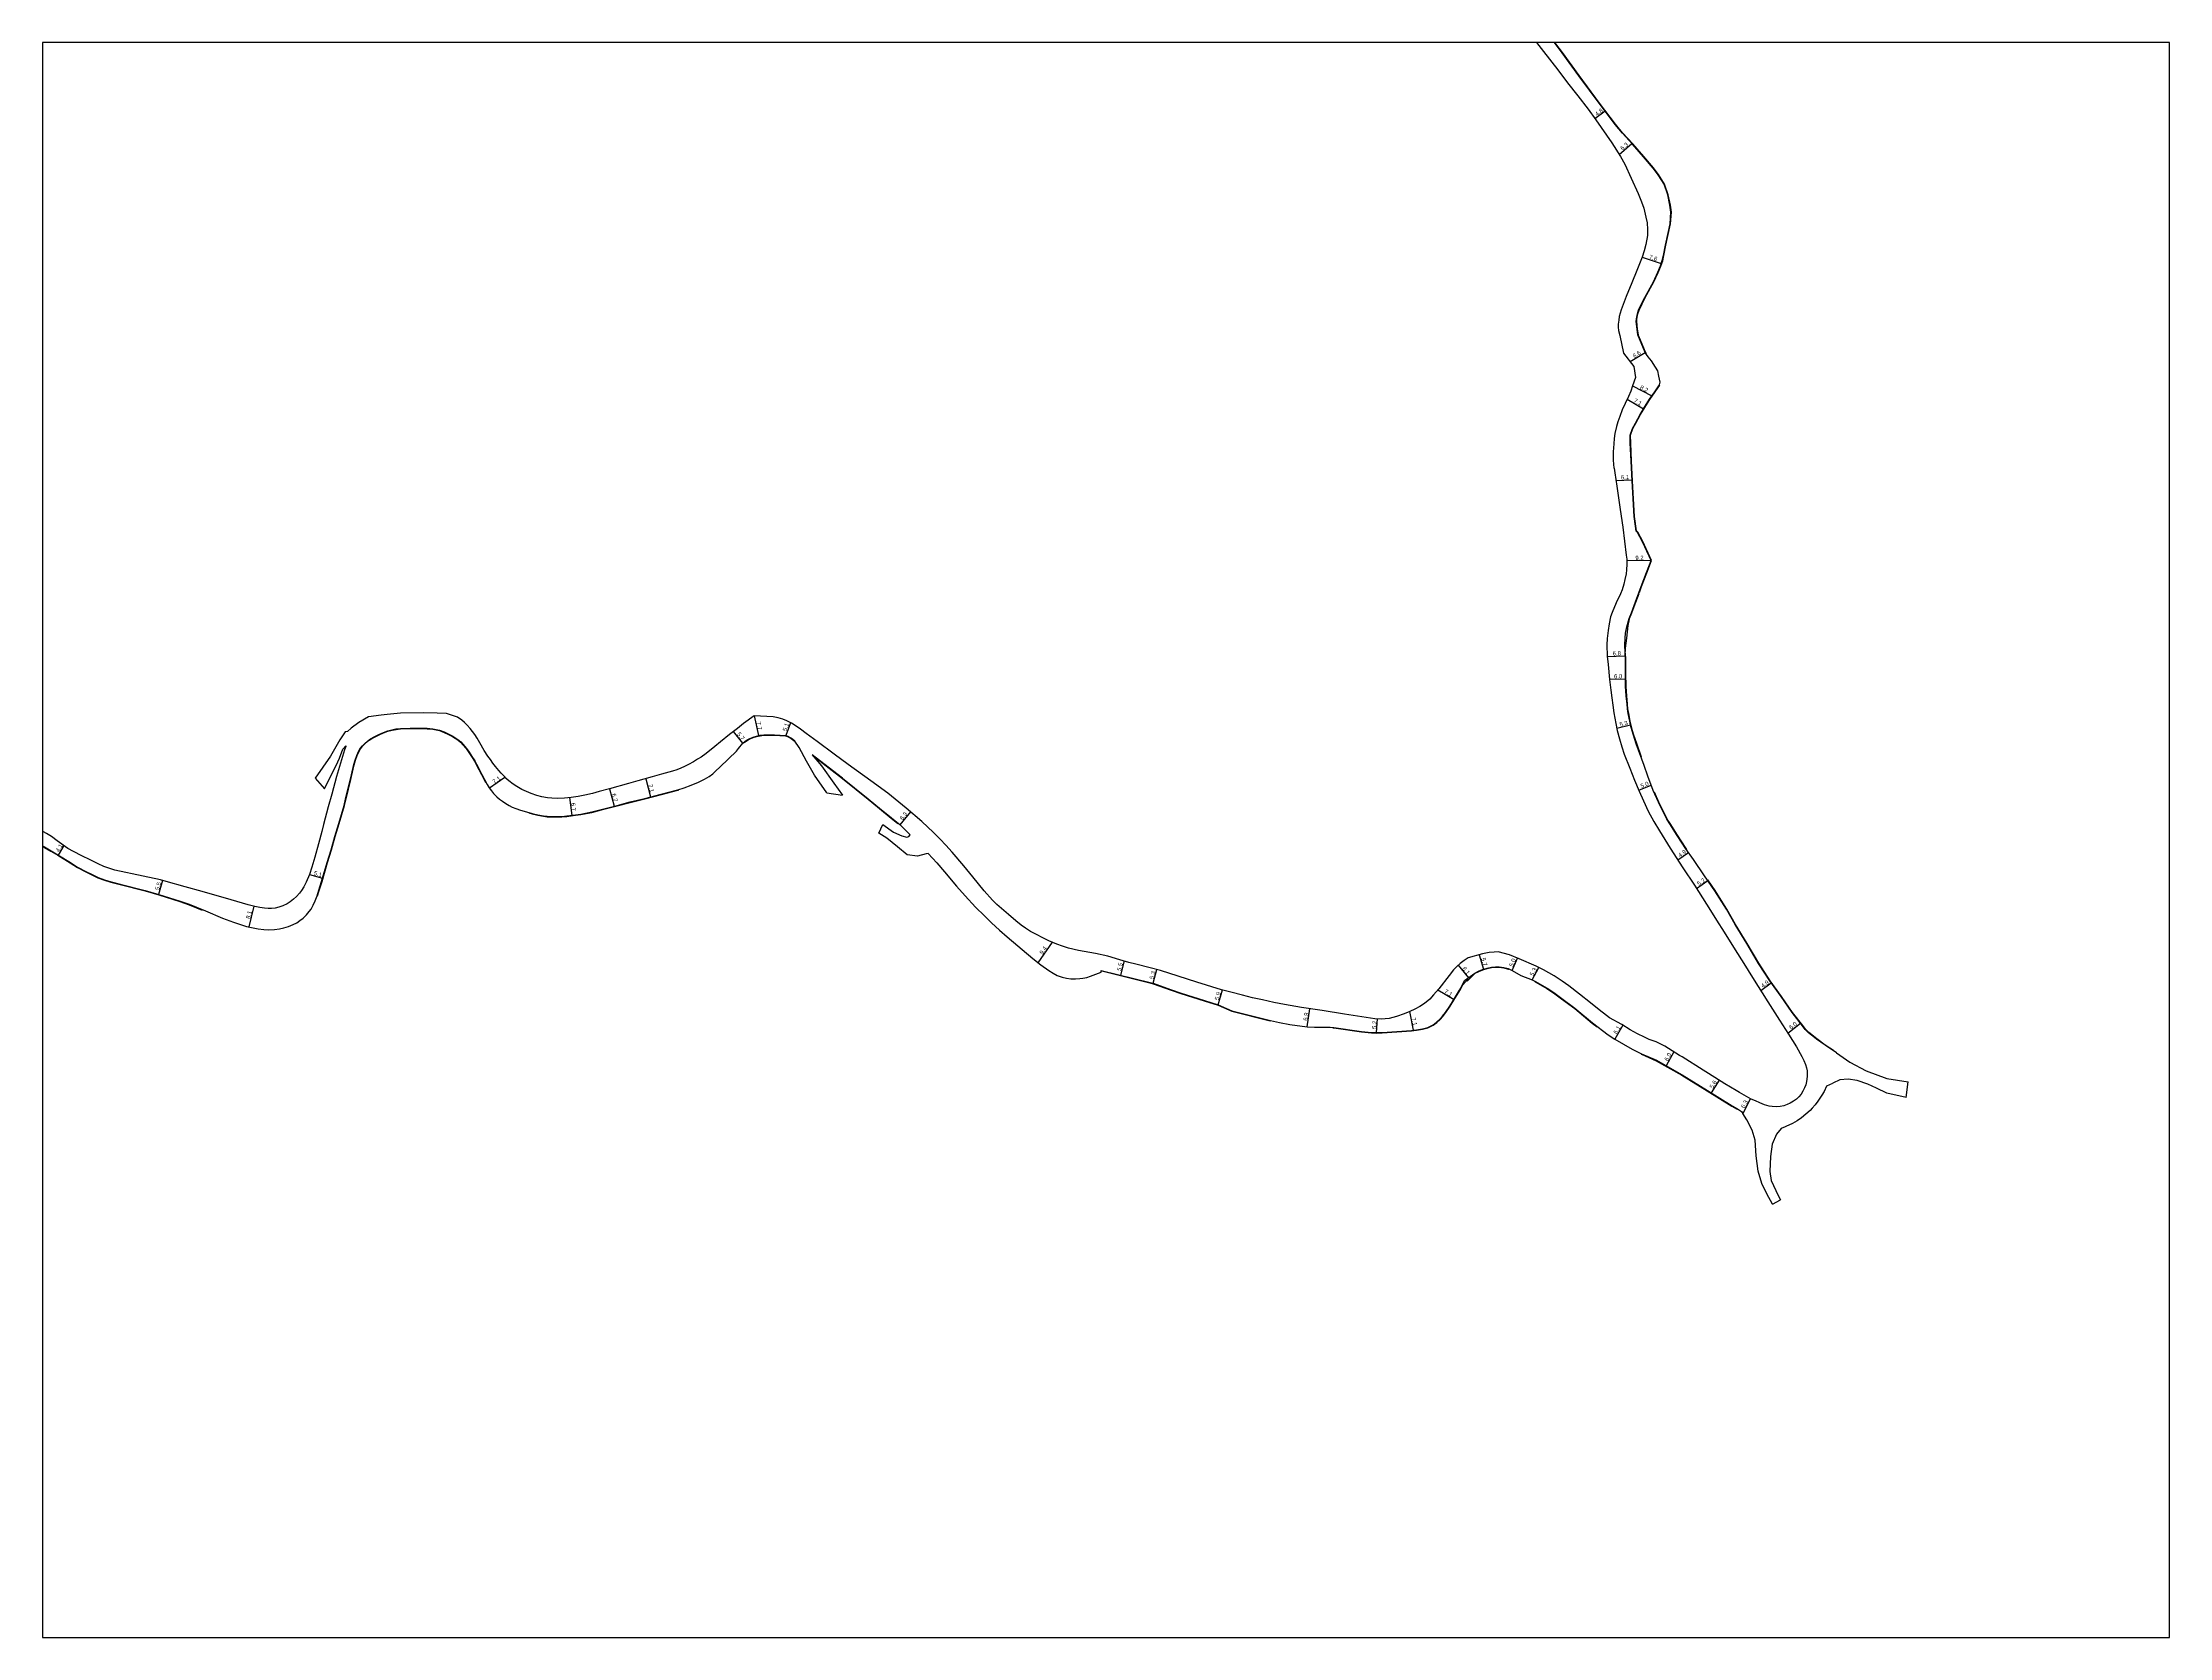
# Model space of a CAD drawing. Header units: metres. Extents: x -24000 to -20000, y -96000 to -93000.
# Drawn here: x -24000 to -23200, y -94200 to -93600 of the extents above; entities that cross this region are included whole.
import ezdxf

# ---------------------------------------------------------------- set-up
doc = ezdxf.new("R2010")
doc.units = ezdxf.units.M
doc.header["$LTSCALE"] = 2.5
for name, color, linetype in [('図郭', 7, 'Continuous'), ('幅員', 7, 'Continuous'), ('歩道・分離帯・安全施設', 7, 'Continuous'), ('道路', 7, 'Continuous')]:
    doc.layers.add(name, color=color, linetype=linetype)
doc.styles.get("Standard").update_dxf_attribs({"font": ''})
doc.styles.get('Standard').set_extended_font_data('@MS PGothic')

msp = doc.modelspace()

# ---------------------------------------------------------------- linework, layer by layer
at = {"layer": '図郭'}
msp.add_lwpolyline([(-24000, -94200), (-23200, -94200), (-23200, -93600), (-24000, -93600)], close=True, dxfattribs=at)
at = {"layer": '幅員', "flags": 128}
for points in [[(-23416.09, -93628.62), (-23412.28, -93625.74)], [(-23406.98, -93642.06), (-23402.19, -93637.93)], [(-23398.36, -93680.72), (-23391.15, -93683.18)], [(-23402.88, -93720.05), (-23397.25, -93716.55)], [(-23403.93, -93734.1), (-23397.79, -93737.74)], [(-23401.92, -93729.16), (-23394.71, -93732.96)], [(-23408.2, -93764.75), (-23402.12, -93764.45)], [(-23395, -93794.86), (-23404.15, -93794.99)], [(-23411.48, -93830.94), (-23404.67, -93830.71)], [(-23410.59, -93839.48), (-23404.58, -93839.39)], [(-23732.3, -93853.26), (-23730.71, -93860.74)], [(-23718.71, -93855.88), (-23720.43, -93860.7)], [(-23736.61, -93863.6), (-23740.1, -93859.16)], [(-23407.87, -93857.96), (-23402.72, -93856.65)], [(-23826.1, -93876.47), (-23831.9, -93880.49)], [(-23773.07, -93876.94), (-23771.35, -93883.79)], [(-23399.63, -93881.2), (-23394.93, -93879.38)], [(-23801.75, -93884.07), (-23800.95, -93890.73)], [(-23786.76, -93880.77), (-23785.01, -93887.28)], [(-23673.52, -93889.42), (-23677.49, -93894.27)], [(-23991.98, -93902.11), (-23994.07, -93905.67)], [(-23384.91, -93907.45), (-23380.91, -93904.68)], [(-23954.82, -93915.24), (-23956.33, -93920.5)], [(-23899.58, -93912.96), (-23894.67, -93914.4)], [(-23377.93, -93918.23), (-23373.67, -93915.28)], [(-23920.54, -93924.87), (-23922.43, -93932.69)], [(-23620.19, -93938.49), (-23625.65, -93946.15)], [(-23459.58, -93943.14), (-23458.01, -93948.57)], [(-23593.18, -93945.51), (-23594.51, -93950.85)], [(-23582.24, -93953.9), (-23580.9, -93948.76)], [(-23467.53, -93947.12), (-23463.71, -93951.84)], [(-23447.18, -93949.04), (-23445.26, -93944.4)], [(-23439.7, -93952.64), (-23437.26, -93947.95)], [(-23557.81, -93962.05), (-23556.24, -93956.41)], [(-23475.13, -93956.31), (-23469.1, -93960.01)], [(-23353.76, -93956.6), (-23349.79, -93953.72)], [(-23524.36, -93970.27), (-23523.27, -93963.47)], [(-23498.21, -93972.47), (-23497.86, -93967.32)], [(-23485.86, -93964.56), (-23484.46, -93971.56)], [(-23405.61, -93969.67), (-23408.62, -93974.94)], [(-23343.54, -93972.61), (-23338.81, -93968.96)], [(-23386.37, -93979.68), (-23389.34, -93984.94)], [(-23369.39, -93990.33), (-23372.34, -93995.13)], [(-23357.62, -93997.28), (-23360.47, -94002.85)]]:
    msp.add_lwpolyline(points, dxfattribs=at)
at = {"layer": '歩道・分離帯・安全施設'}
for points in [[(-23396.7, -93717.09), (-23397.12, -93716.48), (-23399.63, -93710.52), (-23399.77, -93709.94), (-23400.06, -93707.85), (-23400.38, -93704.88), (-23400.37, -93704.02), (-23399.93, -93702.09), (-23399.52, -93700.63), (-23397.21, -93695.96), (-23393.98, -93690.04), (-23392.28, -93686.46), (-23391.3, -93684.07), (-23390.62, -93682.1), (-23390.12, -93680.14), (-23389.47, -93676.28), (-23387.67, -93668.25), (-23387.36, -93663.87), (-23387.73, -93661.16), (-23388.6, -93657.28), (-23389.95, -93653.28), (-23392.23, -93649.66), (-23394.1, -93647.15), (-23397.72, -93642.89), (-23401.84, -93638.1), (-23405.68, -93634.01), (-23408.35, -93630.71), (-23414.35, -93622.75), (-23422.03, -93612.44), (-23428.24, -93603.81), (-23431.13, -93600)], [(-23399.37, -93806.9), (-23398.53, -93804.66), (-23396.54, -93799.44), (-23394.84, -93794.86), (-23398.11, -93787.74), (-23399.95, -93784.17), (-23400.49, -93783.68), (-23401.22, -93778.26), (-23401.57, -93771.69), (-23401.95, -93764.88), (-23402.32, -93757.44), (-23402.64, -93750.73), (-23402.74, -93747.76), (-23401.78, -93745.21), (-23400.73, -93743.22), (-23398.93, -93739.96), (-23397.34, -93737.28), (-23395.43, -93734.27), (-23393.5, -93731.44), (-23391.72, -93728.9)], [(-23404.58, -93829.11), (-23404.55, -93827.83), (-23404.14, -93824.13), (-23403.56, -93819.27), (-23403.27, -93817.57), (-23403.12, -93816.68), (-23402.23, -93814.59), (-23400.72, -93810.49), (-23399.52, -93807.29)], [(-23398.56, -93868.87), (-23400.39, -93863.72), (-23401.48, -93860.5), (-23402, -93858.89), (-23402.52, -93856.82), (-23402.85, -93855.31), (-23403.4, -93852.35), (-23403.72, -93850.67), (-23403.88, -93848.87), (-23404.16, -93845.79), (-23404.39, -93842.3), (-23404.47, -93837.3), (-23404.48, -93832.03), (-23404.56, -93829.74)], [(-23896.65, -93921.15), (-23896.6, -93921.03), (-23895.89, -93918.96), (-23894.87, -93915.63), (-23892.76, -93908.45), (-23891.3, -93903.68), (-23889.92, -93898.73), (-23888.45, -93893.78), (-23886.47, -93887.03), (-23885.71, -93884.07), (-23884.05, -93877.18), (-23882.75, -93871.68), (-23882.23, -93869.96), (-23881.64, -93868.25), (-23880.99, -93866.79), (-23880.37, -93865.71), (-23879.57, -93864.63), (-23878.72, -93863.77), (-23877.71, -93862.88), (-23876.51, -93862.03), (-23875.19, -93861.26), (-23873.41, -93860.38), (-23871.75, -93859.66), (-23870.12, -93859.08), (-23868.52, -93858.67), (-23867.05, -93858.38), (-23865.4, -93858.19), (-23861.74, -93858.03), (-23857.86, -93858.03), (-23855.39, -93858.12), (-23853.18, -93858.33), (-23850.75, -93858.86), (-23848.98, -93859.5), (-23847.25, -93860.27), (-23845.74, -93861.05), (-23843.84, -93862.27), (-23842.74, -93863.2), (-23841.87, -93864.18), (-23840.66, -93865.63), (-23839.68, -93867.04), (-23838.63, -93868.61), (-23837.56, -93870.35), (-23836.94, -93871.57), (-23834.91, -93875.39), (-23833.34, -93878.34)], [(-23736.1, -93863.34), (-23735.76, -93863.02), (-23734.9, -93862.41), (-23734.16, -93862.02), (-23732.7, -93861.43), (-23731.49, -93861.06), (-23730.06, -93860.76), (-23728.68, -93860.58), (-23726.8, -93860.53), (-23724.75, -93860.6), (-23720.5, -93860.84), (-23719.74, -93861.11), (-23718.44, -93861.76), (-23716.94, -93862.94)], [(-23710.29, -93868.22), (-23699.16, -93876.91), (-23689.49, -93884.66), (-23685.24, -93888.14), (-23680.75, -93891.79), (-23678.34, -93893.77)], [(-23817.14, -93889.76), (-23815.89, -93890.11), (-23813.74, -93890.64), (-23811.63, -93891.06), (-23810.18, -93891.24), (-23808.66, -93891.33), (-23806.86, -93891.32), (-23804.72, -93891.27), (-23802.8, -93891.1), (-23799.52, -93890.71), (-23797.56, -93890.41), (-23793.4, -93889.61), (-23788.82, -93888.46), (-23783.84, -93887.12), (-23778.94, -93885.85), (-23773.49, -93884.48), (-23767.25, -93882.91), (-23761.01, -93881.29), (-23760.8, -93881.23)], [(-23381.48, -93903.59), (-23381.73, -93903.22), (-23385.06, -93898.23), (-23387.85, -93893.82), (-23388.89, -93892.11), (-23392.1, -93885.76), (-23393.74, -93881.95)], [(-24000, -93902.42), (-23999.31, -93902.77), (-23996.82, -93904.22), (-23994.29, -93905.71), (-23989.59, -93908.53), (-23986.89, -93910.39), (-23983.76, -93911.99), (-23981.43, -93913.1), (-23979.14, -93914.26), (-23976.69, -93915.11), (-23974.25, -93915.86), (-23970.85, -93916.78), (-23961.46, -93919.18), (-23956.25, -93920.67), (-23948.3, -93923.11), (-23944.84, -93924.34), (-23939.93, -93926.35)], [(-23326.31, -93979.2), (-23329.44, -93977.12), (-23332.63, -93974.82), (-23334.57, -93973.35), (-23335.62, -93972.38), (-23336.9, -93971.15), (-23337.94, -93969.84), (-23341.78, -93964.85), (-23345.9, -93958.82), (-23350.18, -93952.92), (-23354.39, -93946.38), (-23358.87, -93938.88), (-23363.17, -93931.77), (-23366.54, -93925.98), (-23370.87, -93919.05), (-23373.67, -93915.02)], [(-23601.62, -93949.23), (-23583.46, -93953.77), (-23582.29, -93954.05), (-23575.46, -93956.52), (-23571.82, -93957.78), (-23563.05, -93960.55), (-23557.86, -93962.19), (-23552.66, -93964.38), (-23538.26, -93968.07)], [(-23464.13, -93953.15), (-23461.1, -93950.15), (-23459.8, -93949.42), (-23458.32, -93948.82), (-23456.61, -93948.33), (-23454.96, -93947.99), (-23453.47, -93947.86), (-23452.08, -93947.83), (-23450.42, -93948.06), (-23448.74, -93948.53), (-23448.56, -93948.61)], [(-23514.69, -93970.7), (-23514.3, -93970.72), (-23503.85, -93972.2), (-23500.17, -93972.55), (-23498.21, -93972.62), (-23496.09, -93972.55), (-23485.07, -93971.77), (-23483.22, -93971.59), (-23480.98, -93971.22), (-23478.92, -93970.63), (-23478.4, -93970.39), (-23476.9, -93969.61), (-23475.61, -93968.7), (-23474.35, -93967.55), (-23473.29, -93966.38), (-23472.16, -93964.93), (-23470.5, -93962.57), (-23469.11, -93960.3), (-23466.96, -93956.59), (-23465.84, -93954.51), (-23465.81, -93954.46), (-23463.75, -93952.2)], [(-23438.73, -93953.29), (-23438.54, -93953.39), (-23434.19, -93955.83), (-23431.66, -93957.51), (-23428.66, -93959.7), (-23423.71, -93963.42), (-23417.08, -93968.86), (-23415.21, -93970.3)], [(-23398.66, -93980.55), (-23398.6, -93980.58), (-23393.05, -93983.02), (-23383.37, -93988.48), (-23373.88, -93994.35), (-23364.57, -94000.08)], [(-23364.57, -94000.08), (-23362.59, -94001.29)]]:
    msp.add_lwpolyline(points, dxfattribs=at)
at = {"layer": '道路'}
for points in [[(-23438.02, -93600), (-23435.43, -93603.39), (-23430.06, -93610.23), (-23426.36, -93615.13), (-23422.47, -93620.08), (-23418.68, -93625.02), (-23415.77, -93629.06), (-23409.68, -93637.68), (-23406.47, -93642.89), (-23404.88, -93645.76), (-23402.43, -93651.01), (-23399.86, -93656.84), (-23398.59, -93659.94), (-23397.76, -93662.33), (-23396.91, -93665.74), (-23396.47, -93667.8), (-23396.29, -93670.28), (-23396.34, -93672.55), (-23396.99, -93675.95), (-23397.58, -93678.32), (-23398.36, -93680.72), (-23400.39, -93685.71), (-23402.25, -93690.37), (-23404.35, -93695.51), (-23405.51, -93698.54), (-23406.22, -93700.57), (-23406.63, -93701.83), (-23406.97, -93703.08), (-23407.17, -93704.46), (-23407.32, -93705.91), (-23407.33, -93707.08), (-23407.2, -93708.33), (-23406.74, -93710.25), (-23405.33, -93716.82), (-23401.5, -93721.87), (-23400.89, -93725.96), (-23401.92, -93729.16), (-23402.54, -93731.12), (-23403.45, -93733.15), (-23404.75, -93735.74), (-23405.87, -93738.14), (-23406.77, -93740.67), (-23407.45, -93742.66), (-23408, -93744.49), (-23408.59, -93747.09), (-23408.91, -93748.9), (-23409.03, -93750.99), (-23409.18, -93754.01), (-23409.18, -93757.11), (-23409.02, -93760.06), (-23408.87, -93760.06), (-23408.63, -93761.82), (-23407.89, -93766.85), (-23406.55, -93775.62), (-23405.63, -93782.28), (-23404.96, -93787.63), (-23404.29, -93792.84), (-23404.16, -93794.38), (-23404.13, -93796.29), (-23404.25, -93798.32), (-23404.4, -93799.87), (-23404.8, -93802.05), (-23405.2, -93803.82), (-23405.88, -93805.83), (-23406.51, -93807.43), (-23408.11, -93810.79), (-23409.67, -93814.46), (-23410.19, -93816.07), (-23410.79, -93818.69), (-23411.18, -93821.21), (-23411.49, -93824.17), (-23411.58, -93826.59), (-23411.49, -93830.83), (-23411.18, -93833.93), (-23410.58, -93839.58), (-23410.11, -93843.61), (-23409.79, -93846.53), (-23409.42, -93849.27), (-23408.93, -93852.22), (-23408.24, -93856.12), (-23407.72, -93858.76), (-23406.86, -93861.88), (-23405.95, -93864.96), (-23405.04, -93867.73), (-23403.03, -93872.92), (-23401.17, -93877.53), (-23399.46, -93881.61), (-23396.72, -93887.76), (-23396.08, -93889.11), (-23393.97, -93893.03), (-23391.87, -93896.5), (-23387.74, -93903.03), (-23382.99, -93910.44), (-23378.69, -93917.05), (-23372.58, -93926.47), (-23370.33, -93930.1), (-23367.5, -93934.71), (-23363.36, -93941.27), (-23360.12, -93946.43), (-23356.84, -93951.67), (-23351.09, -93960.85), (-23346.68, -93967.78), (-23343.23, -93973.09), (-23340.29, -93977.86), (-23338.24, -93981.46), (-23337.52, -93982.92), (-23336.92, -93984.41), (-23336.53, -93985.7), (-23336.3, -93986.82), (-23336.22, -93987.83), (-23336.24, -93988.8), (-23336.35, -93989.92), (-23336.49, -93990.9), (-23336.82, -93992.09), (-23337.24, -93993.27), (-23337.86, -93994.46), (-23338.56, -93995.56), (-23339.42, -93996.58), (-23340.33, -93997.46), (-23341.43, -93998.3), (-23342.65, -93999.03), (-23343.84, -93999.55), (-23345.08, -94000.01), (-23346.44, -94000.29), (-23347.7, -94000.37), (-23349.39, -94000.25), (-23350.61, -94000.09), (-23352.36, -93999.59), (-23354.09, -93998.89), (-23355.74, -93998.14), (-23357.32, -93997.44), (-23359.97, -93996.03), (-23361.71, -93995.02)], [(-23325.22, -93980.1), (-23329.53, -93977.24), (-23332.72, -93974.94), (-23334.67, -93973.47), (-23335.72, -93972.49), (-23337.02, -93971.25), (-23338.06, -93969.94), (-23341.9, -93964.94), (-23346.02, -93958.9), (-23350.31, -93953.01), (-23354.52, -93946.46), (-23358.99, -93938.96), (-23363.3, -93931.84), (-23366.67, -93926.06), (-23371, -93919.14), (-23374.89, -93913.52), (-23379.05, -93907.37), (-23381.86, -93903.31), (-23385.19, -93898.31), (-23387.98, -93893.9), (-23389.02, -93892.18), (-23392.23, -93885.83), (-23394.16, -93881.36), (-23396.25, -93875.96), (-23397.6, -93872.03), (-23400.53, -93863.77), (-23401.62, -93860.55), (-23402.14, -93858.93), (-23402.67, -93856.85), (-23403, -93855.34), (-23403.55, -93852.38), (-23403.87, -93850.69), (-23404.03, -93848.88), (-23404.31, -93845.8), (-23404.54, -93842.3), (-23404.62, -93837.3), (-23404.63, -93832.03), (-23404.81, -93826.76), (-23404.76, -93824.11), (-23404.56, -93822.21), (-23404.09, -93819.8), (-23403.26, -93816.63), (-23402.37, -93814.54), (-23400.86, -93810.44), (-23398.67, -93804.61), (-23396.68, -93799.39), (-23395, -93794.86), (-23398.25, -93787.8), (-23400.07, -93784.26), (-23400.63, -93783.76), (-23401.37, -93778.27), (-23401.72, -93771.7), (-23402.1, -93764.89), (-23402.47, -93757.45), (-23402.79, -93750.73), (-23402.89, -93747.74), (-23401.92, -93745.15), (-23400.86, -93743.15), (-23399.06, -93739.88), (-23397.47, -93737.2), (-23395.56, -93734.19), (-23393.62, -93731.35), (-23391.86, -93728.83), (-23391.53, -93727.76), (-23392.05, -93725.48), (-23392.44, -93723.53), (-23393.26, -93722.12), (-23394.84, -93719.78), (-23396.02, -93718.18), (-23396.72, -93717.33), (-23397.25, -93716.55), (-23399.77, -93710.57), (-23399.92, -93709.97), (-23400.2, -93707.87), (-23400.53, -93704.89), (-23400.52, -93704), (-23400.08, -93702.05), (-23399.66, -93700.58), (-23397.35, -93695.89), (-23394.11, -93689.98), (-23392.41, -93686.4), (-23391.44, -93684.02), (-23390.77, -93682.05), (-23390.27, -93680.11), (-23389.61, -93676.25), (-23387.82, -93668.23), (-23387.51, -93663.87), (-23387.88, -93661.18), (-23388.74, -93657.32), (-23390.08, -93653.34), (-23392.35, -93649.74), (-23394.22, -93647.24), (-23397.83, -93642.99), (-23401.96, -93638.2), (-23405.79, -93634.11), (-23408.47, -93630.8), (-23414.47, -93622.84), (-23422.15, -93612.53), (-23428.37, -93603.9), (-23431.32, -93600)], [(-23361.71, -93995.02), (-23362.99, -93994.28), (-23367.22, -93991.7), (-23373.35, -93987.85), (-23375.38, -93986.63), (-23383.32, -93981.54), (-23384.23, -93981.03), (-23387.02, -93979.27), (-23389.86, -93977.61), (-23393.12, -93975.94), (-23395.64, -93975.05), (-23397.44, -93974.18), (-23400.07, -93972.89), (-23402.9, -93971.37), (-23405.96, -93969.45), (-23410.56, -93966.93), (-23411.7, -93966.03), (-23414.45, -93963.91), (-23417.72, -93961.24), (-23421.89, -93957.96), (-23425.96, -93954.81), (-23428.48, -93953.05), (-23431.49, -93951.1), (-23435.43, -93948.9), (-23438.2, -93947.46), (-23444.58, -93944.69), (-23448.28, -93943.15), (-23452.5, -93942.12), (-23454.06, -93942.14), (-23455.82, -93942.28), (-23458.42, -93942.8), (-23463.78, -93944.36), (-23465.3, -93945.31), (-23466.78, -93946.42), (-23468.1, -93947.65), (-23469.27, -93948.9), (-23470.98, -93950.96), (-23474.81, -93955.94), (-23476.77, -93958.27), (-23478.16, -93959.83), (-23479.56, -93961.02), (-23480.55, -93961.78), (-23481.91, -93962.67), (-23483.81, -93963.69), (-23485.67, -93964.49), (-23487.83, -93965.35), (-23490.68, -93966.39), (-23492.15, -93966.8), (-23493.44, -93967.09), (-23494.96, -93967.32), (-23496.52, -93967.41), (-23498.9, -93967.25), (-23510.35, -93965.51), (-23518.74, -93964.2), (-23526.46, -93962.96), (-23532.81, -93961.86), (-23536.86, -93961.08), (-23541.14, -93960.14), (-23544.85, -93959.34), (-23548.7, -93958.42), (-23553.06, -93957.29), (-23556.54, -93956.32), (-23565.81, -93953.42), (-23572.87, -93951.21), (-23579.5, -93949.13), (-23583.36, -93948.12), (-23588.78, -93946.74), (-23591.36, -93946.05), (-23594.77, -93945.04), (-23599.35, -93943.71), (-23603.95, -93942.71), (-23610.38, -93941.63), (-23614.11, -93940.63), (-23616.42, -93939.96), (-23618.48, -93939.23), (-23621.52, -93937.92), (-23628.43, -93934.43), (-23630.34, -93933.2), (-23631.9, -93932.05), (-23633.95, -93930.42), (-23636.73, -93928.07), (-23639.3, -93925.81), (-23641.05, -93924.27), (-23642.72, -93922.64), (-23645.77, -93919.15), (-23650.09, -93913.85), (-23653.47, -93909.77), (-23657.84, -93904.58), (-23657.97, -93904.43), (-23660.08, -93902.04), (-23662.46, -93899.55), (-23664.82, -93897.12), (-23669.25, -93893), (-23675.22, -93888), (-23682.04, -93882.35), (-23688.44, -93877.72), (-23696.92, -93871.59), (-23702.26, -93867.68), (-23708.69, -93862.91), (-23712.78, -93859.9), (-23714.94, -93858.29), (-23716.59, -93857.17), (-23718.3, -93856.09), (-23720.06, -93855.18), (-23721.51, -93854.58), (-23723.28, -93854.09), (-23725.13, -93853.72), (-23727.53, -93853.51), (-23732.3, -93853.26), (-23736.3, -93856.2), (-23738.62, -93858), (-23741.56, -93860.31), (-23745.05, -93863.11), (-23747.08, -93864.81), (-23750.41, -93867.42), (-23752.29, -93868.8), (-23753.62, -93869.65), (-23755.16, -93870.58), (-23757.02, -93871.58), (-23758.58, -93872.38), (-23759.88, -93872.98), (-23761.4, -93873.6), (-23763.1, -93874.14), (-23767.21, -93875.28), (-23770.71, -93876.28), (-23776.06, -93877.79), (-23779.6, -93878.75), (-23786.76, -93880.77), (-23790.64, -93881.81), (-23793.18, -93882.45), (-23796.06, -93883.09), (-23798.58, -93883.6), (-23801.19, -93884.01), (-23803.68, -93884.26), (-23806.13, -93884.35), (-23808.46, -93884.27), (-23810.09, -93884.12), (-23812.2, -93883.71), (-23814.08, -93883.21), (-23816.17, -93882.48), (-23817.96, -93881.75), (-23819.71, -93880.95), (-23821.58, -93879.89), (-23822.92, -93879.04), (-23824.61, -93877.76), (-23826.1, -93876.47), (-23826.04, -93876.42), (-23826.68, -93875.78), (-23827.49, -93874.92), (-23828.4, -93873.89), (-23829.64, -93872.36), (-23830.57, -93871.12), (-23831.52, -93869.77), (-23832.47, -93868.42), (-23833.85, -93866.27), (-23835.58, -93863.41), (-23836.58, -93861.67), (-23837.44, -93860.33), (-23838.3, -93859.15), (-23839.2, -93858.04), (-23840.26, -93856.84), (-23841.25, -93855.85), (-23842.28, -93854.96), (-23843.95, -93853.82), (-23848.04, -93852.47), (-23851.6, -93852.23), (-23856.59, -93852.2), (-23865.41, -93852.23), (-23870.37, -93852.84), (-23872.57, -93853.07), (-23877.38, -93853.69), (-23881.01, -93855.76), (-23883.94, -93857.95)], [(-24000, -93902.25), (-23999.24, -93902.63), (-23996.74, -93904.1), (-23994.21, -93905.58), (-23989.51, -93908.41), (-23986.81, -93910.26), (-23983.7, -93911.86), (-23981.37, -93912.97), (-23979.08, -93914.13), (-23976.64, -93914.97), (-23974.21, -93915.72), (-23970.81, -93916.63), (-23961.42, -93919.04), (-23956.2, -93920.53), (-23948.25, -93922.97), (-23944.79, -93924.2), (-23938.72, -93926.69), (-23932.35, -93929.35), (-23928.18, -93930.9), (-23925.53, -93931.77), (-23923.26, -93932.49), (-23920.81, -93933.09), (-23918.93, -93933.44), (-23916.76, -93933.7), (-23914.84, -93933.75), (-23912.78, -93933.7), (-23910.88, -93933.45), (-23909.3, -93933.09), (-23907.49, -93932.53), (-23905.73, -93931.83), (-23904.39, -93931.14), (-23903.19, -93930.32), (-23901.93, -93929.35), (-23900.73, -93928.11), (-23899.66, -93926.84), (-23899, -93925.96), (-23898.19, -93924.47), (-23897.48, -93922.88), (-23896.74, -93920.98), (-23896.03, -93918.91), (-23895.02, -93915.58), (-23892.9, -93908.41), (-23891.44, -93903.64), (-23890.06, -93898.69), (-23888.59, -93893.74), (-23886.61, -93886.99), (-23885.86, -93884.04), (-23884.2, -93877.15), (-23882.89, -93871.64), (-23882.38, -93869.92), (-23881.78, -93868.19), (-23881.12, -93866.72), (-23880.49, -93865.62), (-23879.69, -93864.53), (-23878.82, -93863.66), (-23877.8, -93862.76), (-23876.59, -93861.9), (-23875.26, -93861.13), (-23873.47, -93860.25), (-23871.81, -93859.52), (-23870.17, -93858.94), (-23868.56, -93858.52), (-23867.07, -93858.23), (-23865.42, -93858.04), (-23861.74, -93857.88), (-23857.86, -93857.88), (-23855.38, -93857.97), (-23853.16, -93858.18), (-23850.71, -93858.72), (-23848.92, -93859.36), (-23847.18, -93860.13), (-23845.67, -93860.92), (-23843.75, -93862.15), (-23842.64, -93863.1), (-23841.75, -93864.08), (-23840.54, -93865.54), (-23839.56, -93866.95), (-23838.5, -93868.53), (-23837.43, -93870.28), (-23836.81, -93871.5), (-23834.77, -93875.32), (-23832.75, -93879.13), (-23831.99, -93880.36), (-23831.18, -93881.53), (-23830.39, -93882.48), (-23829.17, -93883.71), (-23828.12, -93884.59), (-23827.03, -93885.43), (-23825.76, -93886.27), (-23824.48, -93887.01), (-23823.32, -93887.6), (-23822.02, -93888.14), (-23820.28, -93888.73), (-23817.98, -93889.37), (-23815.85, -93889.97), (-23813.71, -93890.49), (-23811.61, -93890.91), (-23810.17, -93891.09), (-23808.65, -93891.18), (-23806.86, -93891.17), (-23804.73, -93891.12), (-23802.82, -93890.96), (-23799.54, -93890.56), (-23797.59, -93890.27), (-23793.43, -93889.46), (-23788.86, -93888.31), (-23783.88, -93886.98), (-23778.98, -93885.7), (-23773.52, -93884.33), (-23767.28, -93882.76), (-23761.05, -93881.15), (-23758.67, -93880.39), (-23755.98, -93879.33), (-23753.33, -93878.22), (-23751.06, -93877.17), (-23749.25, -93876.09), (-23747.87, -93875.13), (-23746.75, -93874.04), (-23745.21, -93872.54), (-23742, -93869.42), (-23739.04, -93866.55), (-23738.18, -93865.6), (-23736.61, -93863.6), (-23735.85, -93862.9), (-23734.98, -93862.28), (-23734.22, -93861.88), (-23732.75, -93861.29), (-23731.52, -93860.91), (-23730.09, -93860.61), (-23728.69, -93860.43), (-23726.8, -93860.38), (-23724.74, -93860.45), (-23720.47, -93860.69), (-23719.68, -93860.97), (-23718.36, -93861.63)], [(-23886.12, -93859.33), (-23888.12, -93862.32), (-23891.63, -93868.42), (-23897.49, -93876.8)], [(-23883.94, -93857.95), (-23885.3, -93859.13)], [(-23717.02, -93862.82), (-23718.36, -93861.63)], [(-23885.93, -93864.63), (-23885.93, -93864.84), (-23886.43, -93866.12), (-23887.21, -93868.53), (-23889.38, -93876.05), (-23891.22, -93882.77), (-23892.54, -93887.49), (-23894.37, -93894.18), (-23895, -93896.76), (-23896.17, -93901.46), (-23897.53, -93906.49), (-23898.65, -93910.16), (-23899.58, -93912.96), (-23900.8, -93915.85), (-23901.67, -93917.64), (-23902.57, -93919.01), (-23903.35, -93920.02), (-23904.53, -93921.28), (-23905.56, -93922.31), (-23906.81, -93923.27), (-23908, -93923.97), (-23909.56, -93924.76), (-23911.1, -93925.32), (-23912.47, -93925.6), (-23913.86, -93925.72), (-23915.1, -93925.73), (-23916.48, -93925.6), (-23918.25, -93925.35), (-23920.17, -93924.96), (-23922.69, -93924.33), (-23929.09, -93922.5), (-23939.95, -93919.41), (-23946.41, -93917.56), (-23953.49, -93915.58), (-23955.66, -93915.02), (-23962.21, -93913.6), (-23972.8, -93911.31), (-23976.9, -93909.96), (-23979.12, -93908.99), (-23982.09, -93907.5), (-23985.2, -93905.95), (-23988.35, -93904.34), (-23990.46, -93903.24), (-23994.47, -93900.26), (-23996.62, -93898.67), (-23998.57, -93897.51), (-23999.6, -93896.96), (-24000, -93896.82)], [(-23893.97, -93880.69), (-23888.97, -93870.59), (-23888.35, -93869.22)], [(-23888.35, -93869.22), (-23887.03, -93865.87), (-23885.93, -93864.63)], [(-23699.06, -93876.79), (-23710.54, -93867.92)], [(-23897.49, -93876.8), (-23893.97, -93880.69)], [(-23699.06, -93876.79), (-23689.4, -93884.54), (-23685.14, -93888.02), (-23680.65, -93891.68), (-23677.58, -93894.2), (-23676.08, -93895.62), (-23675.8, -93895.89), (-23673.76, -93897.97), (-23673.68, -93898.05)], [(-23705.01, -93882.28), (-23699.1, -93883.16)], [(-23685.39, -93897.4), (-23683.93, -93894.14)], [(-23683.93, -93894.14), (-23679.93, -93897.1), (-23676.84, -93898.44), (-23674.85, -93898.9), (-23674.2, -93898.73), (-23673.68, -93898.05)], [(-23667.61, -93905.22), (-23670.88, -93906.09), (-23674.78, -93905.64), (-23678.47, -93902.59), (-23682.49, -93899.26), (-23685.39, -93897.4)], [(-23666.93, -93905.04), (-23666.93, -93905.04), (-23663.6, -93908.6), (-23660.75, -93911.99), (-23656.17, -93917.33), (-23652.98, -93921.03), (-23649.09, -93925.21), (-23645.73, -93928.51), (-23643.04, -93931.16), (-23640.01, -93933.9), (-23637.18, -93936.38), (-23627.5, -93944.6), (-23624.49, -93946.98), (-23621.56, -93949.07), (-23619.87, -93950.15), (-23618.35, -93950.92), (-23616.5, -93951.56), (-23614.87, -93951.96), (-23613.23, -93952.17), (-23611.51, -93952.25), (-23609.89, -93952.14), (-23608.67, -93951.97), (-23607.23, -93951.67), (-23605.82, -93951.22), (-23601.81, -93949.73), (-23601.76, -93949.05), (-23583.42, -93953.62), (-23582.24, -93953.9), (-23575.41, -93956.38), (-23571.77, -93957.63), (-23563, -93960.4), (-23557.81, -93962.05), (-23552.61, -93964.24), (-23538.12, -93967.95), (-23534.7, -93968.69), (-23530.8, -93969.37), (-23524.36, -93970.27), (-23521.6, -93970.42), (-23515.73, -93970.47), (-23514.29, -93970.57), (-23503.84, -93972.05), (-23500.16, -93972.4), (-23498.21, -93972.47), (-23496.09, -93972.4), (-23485.08, -93971.62), (-23483.24, -93971.45), (-23481.01, -93971.07), (-23478.97, -93970.49), (-23478.47, -93970.26), (-23476.98, -93969.48), (-23475.71, -93968.58), (-23474.46, -93967.45), (-23473.41, -93966.28), (-23472.28, -93964.84), (-23470.62, -93962.49), (-23469.24, -93960.23), (-23467.09, -93956.52), (-23465.97, -93954.44), (-23465.14, -93952.88), (-23461.3, -93950.09), (-23459.86, -93949.29), (-23458.37, -93948.68), (-23456.65, -93948.18), (-23454.99, -93947.85), (-23453.48, -93947.71), (-23452.07, -93947.68), (-23450.39, -93947.92), (-23448.69, -93948.39), (-23447.18, -93949.04), (-23444.02, -93950.99), (-23439.7, -93952.64), (-23438.47, -93953.26), (-23434.12, -93955.7), (-23431.57, -93957.39), (-23428.58, -93959.58), (-23423.62, -93963.3), (-23416.99, -93968.74), (-23411.12, -93973.24), (-23408.61, -93974.95), (-23402.08, -93978.67), (-23398.54, -93980.44), (-23392.98, -93982.88), (-23383.29, -93988.35), (-23373.8, -93994.22), (-23364.49, -93999.95)], [(-23325.22, -93980.1), (-23320.28, -93983.61)], [(-23320.28, -93983.61), (-23314.05, -93986.82), (-23306.33, -93989.74), (-23298.28, -93991.03)], [(-23299.05, -93996.84), (-23298.28, -93991.03)], [(-23364.49, -93999.95), (-23362.51, -94001.17), (-23360.95, -94002.11)], [(-23328.89, -93992.43), (-23328.99, -93992.64), (-23329.92, -93994.57), (-23330.72, -93996.03), (-23332.2, -93998.23), (-23333.32, -93999.68), (-23334.4, -94000.88), (-23335.2, -94001.73), (-23336.77, -94003.18), (-23338.44, -94004.54), (-23340.07, -94005.64), (-23341.8, -94006.66), (-23344.28, -94007.81), (-23344.55, -94007.85)], [(-23349.31, -94036.99), (-23351.43, -94033.14), (-23353.35, -94029.25), (-23354.7, -94024.59), (-23355.5, -94018.79), (-23355.8, -94012.96), (-23356.97, -94009.1), (-23358.91, -94005.25), (-23360.47, -94002.85)], [(-23344.55, -94007.85), (-23346.1, -94008.59)], [(-23346.1, -94008.59), (-23347.79, -94010.61), (-23349.49, -94014.46), (-23350.1, -94019.03), (-23350.29, -94024.65), (-23349.78, -94028.08), (-23347.19, -94033.76), (-23346.36, -94035.36)], [(-23349.31, -94036.99), (-23346.36, -94035.36)]]:
    msp.add_lwpolyline(points, dxfattribs=at)
at = {"layer": '道路', "flags": 128}
for points in [[(-23885.3, -93859.13), (-23886.12, -93859.33)], [(-23705.01, -93882.28), (-23709.68, -93875.63), (-23712.61, -93870.36), (-23715.4, -93865.18), (-23717.02, -93862.82)], [(-23710.54, -93867.92), (-23707.02, -93872.16), (-23702.4, -93878.6), (-23699.1, -93883.16)], [(-23666.93, -93905.04), (-23667.61, -93905.22)], [(-23328.89, -93992.43), (-23326.6, -93991.49)], [(-23299.05, -93996.84), (-23306.28, -93995.26), (-23310.22, -93993.33), (-23313.48, -93991.84), (-23317.52, -93990.52), (-23320.84, -93990.01), (-23323.98, -93990.28), (-23326.6, -93991.49)], [(-23360.95, -94002.11), (-23360.47, -94002.85)]]:
    msp.add_lwpolyline(points, dxfattribs=at)

# ---------------------------------------------------------------- texts
at = {"layer": '幅員'}
for s, rotation, p in [('4.8', 36.99967, (-23415.38, -93627.76)), ('6.3', 40.74522, (-23405.72, -93640.64)), ('7.6', 341.15102, (-23395.87, -93681.3)), ('6.6', 31.93022, (-23401.28, -93718.76)), ('7.1', 329.30987, (-23401.68, -93735.14)), ('8.2', 332.22049, (-23399.34, -93730.24)), ('6.1', 2.87165, (-23406.29, -93764.4)), ('9.2', 0.79818, (-23400.86, -93794.69)), ('6.8', 1.93493, (-23409.37, -93830.62)), ('6.0', 0.92883, (-23408.89, -93839.21)), ('7.7', 281.99554, (-23731.52, -93855.73)), ('5.3', 14.22965, (-23406.6, -93857.38)), ('5.7', 308.23233, (-23738.94, -93860.23)), ('5.1', 70.35564, (-23720.18, -93859.26)), ('7.1', 34.71039, (-23830.05, -93878.9)), ('7.1', 284.12955, (-23772.24, -93879.23)), ('5.0', 21.12432, (-23398.58, -93880.53)), ('6.7', 276.88427, (-23801.25, -93886.11)), ('6.7', 285.01482, (-23785.97, -93882.74)), ('6.3', 50.65071, (-23676.51, -93892.68)), ('4.1', 59.53653, (-23993.82, -93904.75)), ('4.9', 34.69296, (-23384.12, -93906.59)), ('5.1', 343.5761, (-23898.13, -93913.12)), ('5.5', 74.02004, (-23956.17, -93919.03)), ('5.2', 34.71851, (-23377, -93917.28)), ('8.1', 76.37046, (-23921.99, -93929.82)), ('9.4', 54.47733, (-23623.88, -93943.23)), ('5.5', 75.98582, (-23594.4, -93949.37)), ('5.3', 75.3936, (-23582.14, -93952.51)), ('6.1', 309.07596, (-23466.13, -93948.45)), ('5.7', 286.18087, (-23458.91, -93944.57)), ('5.0', 67.49589, (-23446.95, -93947.82)), ('5.3', 62.51392, (-23439.29, -93951.32)), ('5.9', 74.46033, (-23557.61, -93960.39)), ('7.1', 328.47593, (-23472.93, -93957.37)), ('4.9', 35.98702, (-23352.97, -93955.72)), ('6.9', 80.88424, (-23524.26, -93968.09)), ('7.1', 281.26348, (-23485.13, -93966.93)), ('5.2', 86.13112, (-23498.37, -93971.15)), ('6.1', 60.27394, (-23407.89, -93973.15)), ('6.0', 37.60442, (-23342.35, -93971.38)), ('6.0', 60.56898, (-23388.71, -93983.32)), ('5.6', 58.41148, (-23371.75, -93993.69)), ('6.3', 62.90622, (-23359.85, -94001.09))]:
    msp.add_text(s, height=1.6, rotation=rotation, dxfattribs=at).set_placement(p)

doc.saveas('drawing.dxf')
